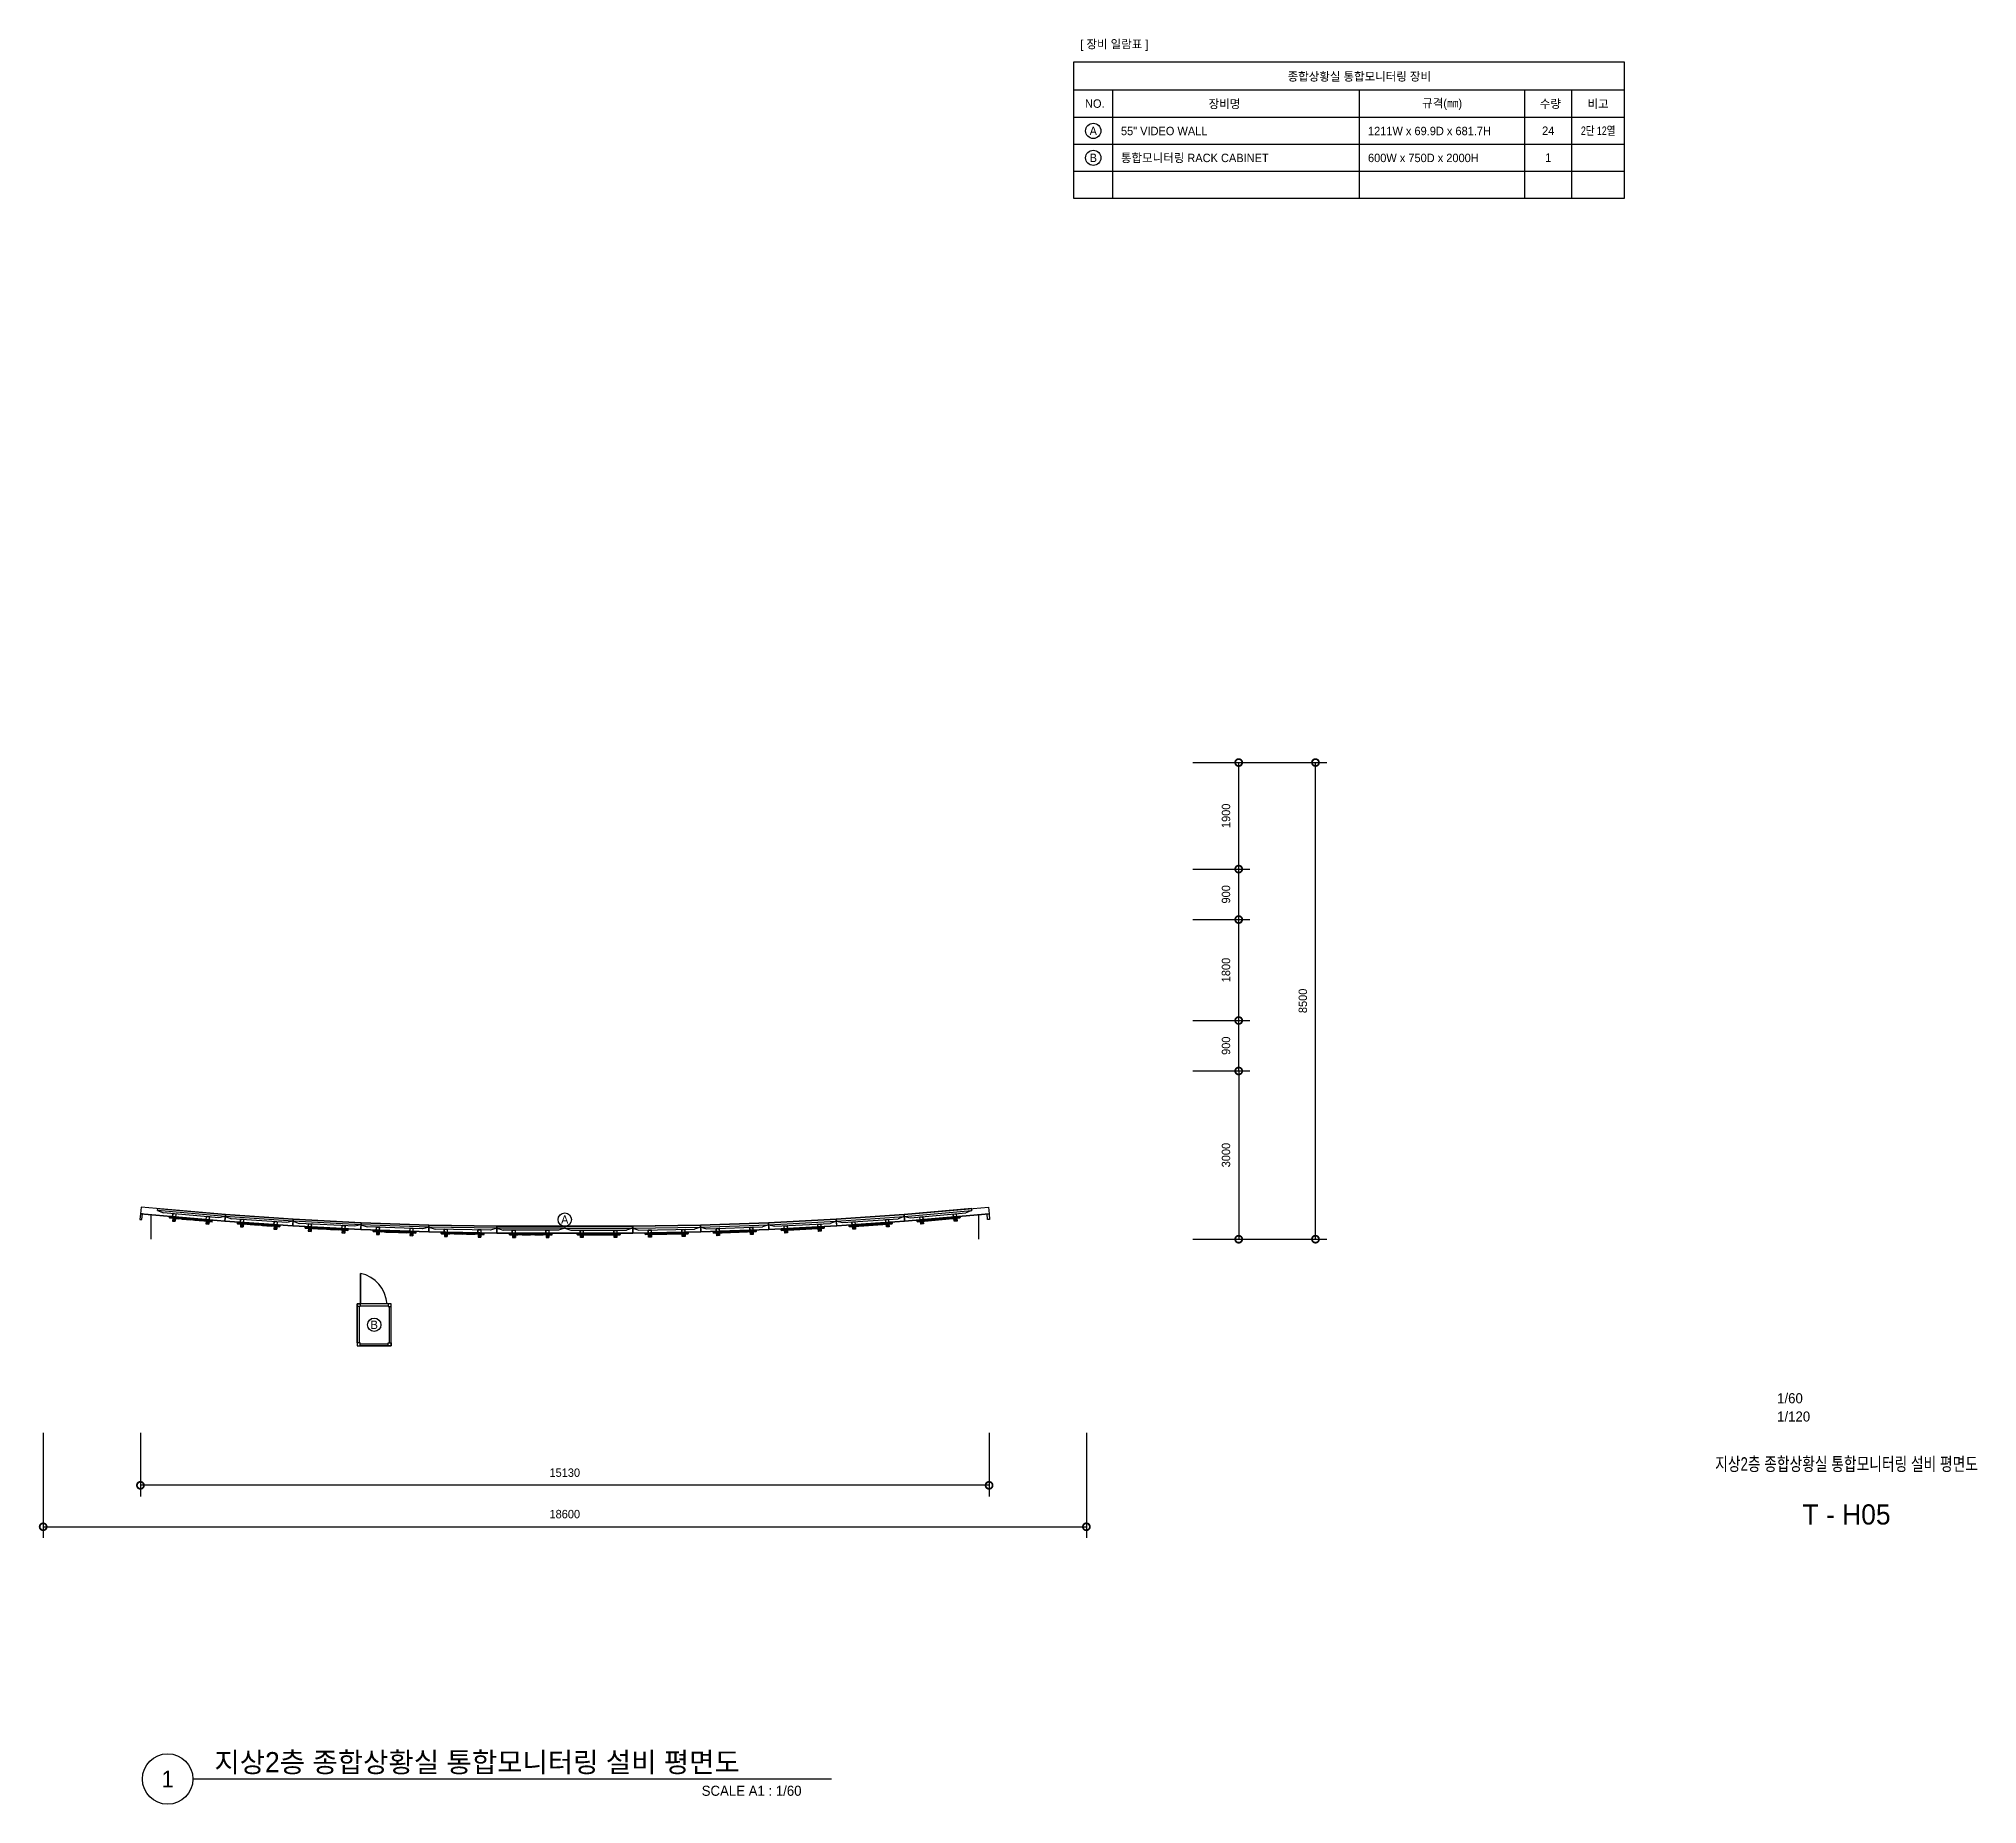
# Model space of a CAD drawing. Header units: millimetres. Extents: x 14417 to 125410, y 885 to 33253.
# Drawn here: x 14417 to 48980, y 1770 to 33253 of the extents above; entities that cross this region are included whole.
import ezdxf
from ezdxf.enums import TextEntityAlignment as Align

# ---------------------------------------------------------------- set-up
doc = ezdxf.new("R2010")
doc.units = ezdxf.units.MM
doc.header["$LTSCALE"] = 300
doc.linetypes.add('DASHED', pattern=[0.75, 0.5, -0.25])
doc.layers.get('Defpoints').update_dxf_attribs({"color": 163})
for name, color, linetype in [('------19 Communication Etc', 3, 'Continuous'), ('-----29 Cable Schedule', 1, 'Continuous'), ('-----29 Indicator', 1, 'Continuous'), ('-----30 Text', 2, 'Continuous'), ('-----36 Dimension', 1, 'Continuous'), ('-----41 Drawing Title', 2, 'Continuous'), ('-----42 Drawing Number', 2, 'Continuous'), ('-----43 Drawing Scale', 3, 'Continuous')]:
    doc.layers.add(name, color=color, linetype=linetype)
doc.styles.add('ELEC', font='')
doc.styles.get('ELEC').set_extended_font_data('Dotum')
doc.dimstyles.new('LE', dxfattribs={"dimscale": 30, "dimtxt": 3, "dimasz": 2.5, "dimexe": 2, "dimexo": 2, "dimgap": 1.5, "dimtad": 1, "dimdec": 0, "dimzin": 1, "dimdsep": 46, "dimtxsty": 'ELEC', "dimblk": 'DOTSMALL', "dimcen": 0, "dimclrd": 1, "dimclre": 1, "dimclrt": 1, "dimadec": 0, "dimazin": 0, "dimtfac": 1, "dimtdec": 0, "dimtix": 1, "dimtmove": 2, "dimatfit": 3, "dimldrblk": 'DOTSMALL', "dimfxl": 1, "dimtolj": 1, "dimtzin": 1, "dimarcsym": 0})

msp = doc.modelspace()

# ---------------------------------------------------------------- texts
at = {"layer": '-----30 Text', "style": 'ELEC'}
for s, p in [('[ 장비 일람표 ]', (33595.585, 33146.029)), ('종합상황실 통합모니터링 장비 ', (37989.979, 32584.789)), ('NO.', (33246.176, 32097.356)), ('장비명', (35558.356, 32093.689)), ('규격(㎜)', (39439.834, 32093.689)), ('수량', (41369.816, 32097.356)), ('비고', (42221.154, 32093.689)), ('A', (23795.577, 12195.307)), ('B', (20398.576, 10319.625))]:
    msp.add_text(s, height=150, dxfattribs=at).set_placement(p, align=Align.MIDDLE)
for s, p in [('A', (33219.059, 31609.7)), ('24', (41330.992, 31613.568)), ('B', (33219.059, 31129.579)), ('1', (41330.992, 31133.447))]:
    msp.add_text(s, height=150, dxfattribs=at).set_placement(p, align=Align.MIDDLE_CENTER)
for s, p in [('55" VIDEO WALL', (33712.74, 31533.547)), ('1211W x 69.9D x 681.7H', (38117.319, 31533.547)), ('통합모니터링 RACK CABINET', (33712.74, 31053.426)), ('600W x 750D x 2000H', (38117.319, 31053.426))]:
    msp.add_text(s, height=150, dxfattribs=at).set_placement(p)
at = {"layer": '-----30 Text', "style": 'ELEC', "width": 0.8}
msp.add_text('2단 12열', height=150, dxfattribs=at).set_placement((42221.154, 31613.568), align=Align.MIDDLE_CENTER)
at = {"layer": '-----41 Drawing Title', "style": 'ELEC', "width": 0.75}
msp.add_text('지상2층 종합상황실 통합모니터링 설비 평면도', height=240, dxfattribs=at).set_placement((46650, 7838), align=Align.MIDDLE_CENTER)
at = {"layer": '-----41 Drawing Title', "color": 2, "style": 'ELEC'}
msp.add_text('지상2층 종합상황실 통합모니터링 설비 평면도', height=360, dxfattribs=at).set_placement((17549.059, 2340))
at = {"layer": '-----41 Drawing Title', "color": 7, "style": 'ELEC'}
msp.add_text('1', height=300, dxfattribs=at).set_placement((16715.628, 2220), align=Align.MIDDLE)
at = {"layer": '-----41 Drawing Title', "style": 'ELEC'}
msp.add_text('SCALE A1 : 1/60', height=180, dxfattribs=at).set_placement((28017.445, 1920), align=Align.RIGHT)
at = {"layer": '-----42 Drawing Number', "style": 'ELEC'}
msp.add_text('T - H05', height=360, dxfattribs=at).set_placement((46650, 6938), align=Align.MIDDLE_CENTER)
at = {"layer": '-----43 Drawing Scale', "style": 'ELEC'}
for s, p in [('1/60', (45412.046, 8920)), ('1/120', (45412.046, 8594))]:
    msp.add_text(s, height=180, dxfattribs=at).set_placement(p)

# ---------------------------------------------------------------- blocks, each defined once
blk = doc.blocks.new('sgcrrdcg')
at = {"color": 4}
for p, q in [((4549, -12210), (4540, -12210)), ((4576, -12210), (4540, -12210)), ((4540, -12210), (4540, -12858)), ((4541, -12196), (4541, -12161)), ((4576, -12858), (4576, -12210)), ((4592, -12159), (5094, -12159)), ((4592, -12159), (4592, -12194)), ((4592, -12159), (4592, -12194)), ((4592, -12186), (4592, -12195)), ((4592, -12186), (4592, -12195)), ((5094, -12194), (4592, -12194)), ((5094, -12159), (5094, -12194)), ((5094, -12186), (5094, -12195)), ((5109, -12858), (5109, -12210)), ((5109, -12210), (5145, -12210)), ((5136, -12210), (5145, -12210)), ((5145, -12196), (5145, -12161)), ((5145, -12210), (5145, -12858)), ((4549, -12858), (4540, -12858)), ((4576, -12858), (4540, -12858)), ((4549, -12858), (4540, -12858)), ((4576, -12858), (4540, -12858)), ((4541, -12872), (4541, -12907)), ((4592, -12882), (4592, -12873)), ((4592, -12882), (4592, -12873)), ((4592, -12882), (4592, -12873)), ((5094, -12874), (4592, -12874)), ((4592, -12909), (4592, -12874)), ((4592, -12909), (4592, -12874)), ((4592, -12909), (4592, -12874)), ((4592, -12909), (5094, -12909)), ((5094, -12882), (5094, -12873)), ((5094, -12882), (5094, -12873)), ((5094, -12909), (5094, -12874)), ((5094, -12909), (5094, -12874)), ((5109, -12858), (5145, -12858)), ((5109, -12858), (5145, -12858)), ((5136, -12858), (5145, -12858)), ((5136, -12858), (5145, -12858)), ((5145, -12872), (5145, -12907))]:
    blk.add_line(p, q, dxfattribs=at)
for points in [[(4540, -12210), (4540, -12159), (4592, -12159), (4592, -12210)], [(4541, -12909), (5145, -12909), (5145, -12159), (4541, -12159)], [(5145, -12210), (5145, -12159), (5094, -12159), (5094, -12210)], [(4540, -12858), (4540, -12909), (4592, -12909), (4592, -12858)], [(5145, -12858), (5145, -12909), (5094, -12909), (5094, -12858)]]:
    blk.add_lwpolyline(points, close=True, dxfattribs=at)
blk = doc.blocks.new('55didt')
at = {"color": 3}
for p, q in [((5594718, -5153750), (5594828, -5153715)), ((5594718, -5153750), (5595929, -5153750)), ((5595929, -5153750), (5595819, -5153715))]:
    blk.add_line(p, q, dxfattribs=at)
at = {"color": 4, "linetype": 'Continuous'}
for p, q in [((5594941, -5153641), (5594940, -5153641)), ((5594940, -5153642), (5594941, -5153642)), ((5594941, -5153652), (5594940, -5153652)), ((5594940, -5153653), (5594941, -5153653)), ((5594941, -5153639), (5594941, -5153639)), ((5594941, -5153645), (5594941, -5153645)), ((5594941, -5153650), (5594941, -5153650)), ((5594941, -5153656), (5594941, -5153656)), ((5594942, -5153637), (5594944, -5153637)), ((5594942, -5153637), (5594942, -5153646)), ((5594942, -5153646), (5594944, -5153646)), ((5594942, -5153648), (5594944, -5153648)), ((5594942, -5153648), (5594942, -5153657)), ((5594942, -5153657), (5594944, -5153657)), ((5594944, -5153635), (5595704, -5153635)), ((5594944, -5153635), (5594944, -5153660)), ((5594946, -5153636), (5594944, -5153636)), ((5594946, -5153659), (5594944, -5153659)), ((5594946, -5153660), (5594944, -5153660)), ((5594946, -5153637), (5594946, -5153635)), ((5594948, -5153637), (5594946, -5153637)), ((5594946, -5153637), (5594946, -5153657)), ((5594946, -5153660), (5594946, -5153657)), ((5594946, -5153658), (5594946, -5153658)), ((5594948, -5153635), (5594948, -5153657)), ((5595700, -5153638), (5594948, -5153638)), ((5594948, -5153639), (5594951, -5153639)), ((5594948, -5153644), (5594951, -5153644)), ((5594948, -5153650), (5594951, -5153650)), ((5594948, -5153655), (5594951, -5153655)), ((5595700, -5153657), (5594948, -5153657)), ((5595699, -5153658), (5594949, -5153658)), ((5594949, -5153660), (5594949, -5153658)), ((5595699, -5153660), (5594949, -5153660)), ((5594952, -5153640), (5594951, -5153639)), ((5594951, -5153644), (5594951, -5153639)), ((5594952, -5153644), (5594951, -5153644)), ((5594952, -5153651), (5594951, -5153650)), ((5594951, -5153655), (5594951, -5153650)), ((5594952, -5153655), (5594951, -5153655)), ((5594952, -5153644), (5594952, -5153640)), ((5594952, -5153655), (5594952, -5153651)), ((5594989, -5153660), (5594989, -5153663)), ((5594989, -5153663), (5594989, -5153663)), ((5594989, -5153663), (5594989, -5153663)), ((5594989, -5153663), (5594989, -5153663)), ((5594989, -5153663), (5594989, -5153663)), ((5594990, -5153664), (5594990, -5153663)), ((5594990, -5153663), (5594990, -5153663)), ((5594990, -5153663), (5594990, -5153663)), ((5594990, -5153663), (5594990, -5153664)), ((5594990, -5153664), (5594990, -5153664)), ((5594990, -5153664), (5594990, -5153664)), ((5594990, -5153664), (5594990, -5153664)), ((5594991, -5153664), (5594991, -5153663)), ((5594991, -5153663), (5594991, -5153663)), ((5594993, -5153660), (5594993, -5153660)), ((5594993, -5153660), (5594993, -5153660)), ((5594994, -5153658), (5594994, -5153715)), ((5594994, -5153658), (5595053, -5153658)), ((5594994, -5153671), (5594994, -5153660)), ((5594994, -5153660), (5594994, -5153660)), ((5594994, -5153660), (5594994, -5153660)), ((5594994, -5153713), (5594994, -5153715)), ((5594994, -5153713), (5594997, -5153713)), ((5594994, -5153715), (5595053, -5153715)), ((5594995, -5153713), (5594995, -5153715)), ((5594997, -5153658), (5594997, -5153715)), ((5594997, -5153712), (5595050, -5153712)), ((5595006, -5153648), (5595006, -5153645)), ((5595042, -5153645), (5595006, -5153645)), ((5595006, -5153648), (5595006, -5153658)), ((5595006, -5153648), (5595042, -5153648)), ((5595009, -5153653), (5595006, -5153653)), ((5595009, -5153656), (5595006, -5153656)), ((5595009, -5153658), (5595009, -5153648)), ((5595020, -5153657), (5595009, -5153657)), ((5595010, -5153650), (5595010, -5153653)), ((5595010, -5153652), (5595010, -5153650)), ((5595010, -5153650), (5595038, -5153650)), ((5595010, -5153652), (5595038, -5153652)), ((5595010, -5153653), (5595038, -5153653)), ((5595011, -5153648), (5595011, -5153645)), ((5595011, -5153650), (5595011, -5153648)), ((5595012, -5153645), (5595012, -5153644)), ((5595012, -5153644), (5595012, -5153645)), ((5595018, -5153644), (5595012, -5153644)), ((5595018, -5153644), (5595012, -5153644)), ((5595012, -5153653), (5595012, -5153653)), ((5595012, -5153653), (5595018, -5153653)), ((5595013, -5153643), (5595013, -5153643)), ((5595015, -5153643), (5595015, -5153643)), ((5595015, -5153653), (5595015, -5153653)), ((5595016, -5153643), (5595016, -5153643)), ((5595017, -5153643), (5595017, -5153643)), ((5595018, -5153645), (5595018, -5153644)), ((5595018, -5153645), (5595018, -5153644)), ((5595018, -5153644), (5595018, -5153645)), ((5595030, -5153644), (5595018, -5153644)), ((5595018, -5153653), (5595018, -5153653)), ((5595019, -5153650), (5595019, -5153648)), ((5595020, -5153650), (5595020, -5153648)), ((5595020, -5153650), (5595020, -5153648)), ((5595020, -5153654), (5595020, -5153653)), ((5595020, -5153654), (5595020, -5153653)), ((5595020, -5153658), (5595020, -5153655)), ((5595020, -5153658), (5595020, -5153655)), ((5595021, -5153645), (5595021, -5153644)), ((5595021, -5153653), (5595021, -5153658)), ((5595021, -5153653), (5595021, -5153658)), ((5595027, -5153645), (5595027, -5153644)), ((5595027, -5153653), (5595027, -5153658)), ((5595027, -5153653), (5595027, -5153658)), ((5595028, -5153649), (5595028, -5153648)), ((5595028, -5153649), (5595028, -5153648)), ((5595028, -5153650), (5595028, -5153649)), ((5595028, -5153650), (5595028, -5153649)), ((5595028, -5153656), (5595028, -5153653)), ((5595028, -5153656), (5595028, -5153653)), ((5595028, -5153658), (5595028, -5153656)), ((5595028, -5153658), (5595028, -5153656)), ((5595039, -5153657), (5595028, -5153657)), ((5595029, -5153650), (5595029, -5153648)), ((5595030, -5153645), (5595030, -5153644)), ((5595030, -5153644), (5595030, -5153645)), ((5595030, -5153645), (5595030, -5153644)), ((5595036, -5153644), (5595030, -5153644)), ((5595036, -5153644), (5595030, -5153644)), ((5595030, -5153653), (5595030, -5153653)), ((5595030, -5153653), (5595036, -5153653)), ((5595031, -5153643), (5595031, -5153643)), ((5595032, -5153643), (5595032, -5153643)), ((5595033, -5153643), (5595033, -5153643)), ((5595033, -5153653), (5595033, -5153653)), ((5595034, -5153643), (5595034, -5153643)), ((5595036, -5153645), (5595036, -5153644)), ((5595036, -5153644), (5595036, -5153645)), ((5595036, -5153650), (5595036, -5153648)), ((5595036, -5153653), (5595036, -5153653)), ((5595037, -5153648), (5595037, -5153645)), ((5595038, -5153652), (5595038, -5153650)), ((5595038, -5153653), (5595038, -5153650)), ((5595039, -5153648), (5595039, -5153658)), ((5595039, -5153653), (5595042, -5153653)), ((5595039, -5153656), (5595042, -5153656)), ((5595042, -5153648), (5595042, -5153645)), ((5595042, -5153648), (5595042, -5153658)), ((5595050, -5153658), (5595050, -5153715)), ((5595053, -5153713), (5595050, -5153713)), ((5595052, -5153713), (5595052, -5153715)), ((5595053, -5153658), (5595053, -5153715)), ((5595053, -5153713), (5595053, -5153715)), ((5595054, -5153660), (5595054, -5153660)), ((5595054, -5153660), (5595054, -5153671)), ((5595055, -5153661), (5595055, -5153660)), ((5595588, -5153660), (5595588, -5153663)), ((5595589, -5153663), (5595588, -5153663)), ((5595589, -5153664), (5595589, -5153663)), ((5595589, -5153663), (5595589, -5153663)), ((5595589, -5153663), (5595589, -5153663)), ((5595590, -5153663), (5595589, -5153664)), ((5595589, -5153663), (5595589, -5153663)), ((5595589, -5153663), (5595589, -5153663)), ((5595589, -5153664), (5595589, -5153664)), ((5595589, -5153664), (5595589, -5153664)), ((5595589, -5153664), (5595589, -5153664)), ((5595590, -5153664), (5595590, -5153663)), ((5595590, -5153663), (5595590, -5153663)), ((5595590, -5153663), (5595590, -5153663)), ((5595592, -5153660), (5595592, -5153660)), ((5595593, -5153671), (5595593, -5153660)), ((5595593, -5153660), (5595593, -5153660)), ((5595593, -5153660), (5595593, -5153660)), ((5595593, -5153660), (5595593, -5153660)), ((5595594, -5153658), (5595594, -5153715)), ((5595594, -5153658), (5595653, -5153658)), ((5595594, -5153713), (5595594, -5153715)), ((5595594, -5153713), (5595597, -5153713)), ((5595594, -5153715), (5595653, -5153715)), ((5595595, -5153713), (5595595, -5153715)), ((5595597, -5153658), (5595597, -5153715)), ((5595597, -5153712), (5595650, -5153712)), ((5595605, -5153648), (5595605, -5153645)), ((5595641, -5153645), (5595605, -5153645)), ((5595605, -5153648), (5595605, -5153658)), ((5595605, -5153648), (5595641, -5153648)), ((5595608, -5153653), (5595605, -5153653)), ((5595608, -5153656), (5595605, -5153656)), ((5595608, -5153658), (5595608, -5153648)), ((5595619, -5153657), (5595608, -5153657)), ((5595609, -5153652), (5595609, -5153650)), ((5595609, -5153650), (5595637, -5153650)), ((5595609, -5153652), (5595637, -5153652)), ((5595610, -5153648), (5595610, -5153645)), ((5595610, -5153650), (5595610, -5153653)), ((5595610, -5153653), (5595637, -5153653)), ((5595611, -5153645), (5595611, -5153644)), ((5595611, -5153644), (5595611, -5153645)), ((5595617, -5153644), (5595611, -5153644)), ((5595617, -5153644), (5595611, -5153644)), ((5595611, -5153650), (5595611, -5153648)), ((5595611, -5153653), (5595611, -5153653)), ((5595611, -5153653), (5595617, -5153653)), ((5595613, -5153643), (5595613, -5153643)), ((5595614, -5153643), (5595614, -5153643)), ((5595614, -5153653), (5595614, -5153653)), ((5595615, -5153643), (5595615, -5153643)), ((5595616, -5153643), (5595616, -5153643)), ((5595617, -5153645), (5595617, -5153644)), ((5595617, -5153645), (5595617, -5153644)), ((5595617, -5153644), (5595617, -5153645)), ((5595629, -5153644), (5595617, -5153644)), ((5595617, -5153653), (5595617, -5153653)), ((5595618, -5153650), (5595618, -5153648)), ((5595619, -5153650), (5595619, -5153648)), ((5595619, -5153650), (5595619, -5153648)), ((5595619, -5153654), (5595619, -5153653)), ((5595619, -5153654), (5595619, -5153653)), ((5595619, -5153658), (5595619, -5153655)), ((5595619, -5153658), (5595619, -5153655)), ((5595620, -5153645), (5595620, -5153644)), ((5595620, -5153653), (5595620, -5153658)), ((5595620, -5153653), (5595620, -5153658)), ((5595626, -5153645), (5595626, -5153644)), ((5595626, -5153653), (5595626, -5153658)), ((5595626, -5153653), (5595626, -5153658)), ((5595628, -5153650), (5595628, -5153648)), ((5595628, -5153649), (5595628, -5153648)), ((5595628, -5153649), (5595628, -5153648)), ((5595628, -5153650), (5595628, -5153649)), ((5595628, -5153650), (5595628, -5153649)), ((5595628, -5153656), (5595628, -5153653)), ((5595628, -5153656), (5595628, -5153653)), ((5595628, -5153658), (5595628, -5153656)), ((5595628, -5153658), (5595628, -5153656)), ((5595638, -5153657), (5595628, -5153657)), ((5595629, -5153645), (5595629, -5153644)), ((5595629, -5153644), (5595629, -5153645)), ((5595629, -5153645), (5595629, -5153644)), ((5595635, -5153644), (5595629, -5153644)), ((5595635, -5153644), (5595629, -5153644)), ((5595629, -5153653), (5595629, -5153653)), ((5595629, -5153653), (5595635, -5153653)), ((5595630, -5153643), (5595630, -5153643)), ((5595632, -5153643), (5595632, -5153643)), ((5595632, -5153653), (5595632, -5153653)), ((5595633, -5153643), (5595633, -5153643)), ((5595634, -5153643), (5595634, -5153643)), ((5595635, -5153645), (5595635, -5153644)), ((5595635, -5153644), (5595635, -5153645)), ((5595635, -5153653), (5595635, -5153653)), ((5595636, -5153648), (5595636, -5153645)), ((5595636, -5153650), (5595636, -5153648)), ((5595637, -5153652), (5595637, -5153650)), ((5595637, -5153653), (5595637, -5153650)), ((5595638, -5153648), (5595638, -5153658)), ((5595638, -5153653), (5595641, -5153653)), ((5595638, -5153656), (5595641, -5153656)), ((5595641, -5153648), (5595641, -5153645)), ((5595641, -5153648), (5595641, -5153658)), ((5595650, -5153658), (5595650, -5153715)), ((5595653, -5153713), (5595650, -5153713)), ((5595652, -5153713), (5595652, -5153715)), ((5595653, -5153658), (5595653, -5153715)), ((5595653, -5153660), (5595653, -5153671)), ((5595653, -5153713), (5595653, -5153715)), ((5595654, -5153661), (5595654, -5153660)), ((5595654, -5153660), (5595654, -5153660)), ((5595696, -5153639), (5595696, -5153644)), ((5595696, -5153640), (5595696, -5153639)), ((5595700, -5153639), (5595696, -5153639)), ((5595696, -5153640), (5595696, -5153644)), ((5595696, -5153644), (5595696, -5153644)), ((5595700, -5153644), (5595696, -5153644)), ((5595696, -5153650), (5595696, -5153655)), ((5595696, -5153651), (5595696, -5153650)), ((5595700, -5153650), (5595696, -5153650)), ((5595696, -5153651), (5595696, -5153655)), ((5595696, -5153655), (5595696, -5153655)), ((5595700, -5153655), (5595696, -5153655)), ((5595699, -5153660), (5595699, -5153658)), ((5595700, -5153635), (5595700, -5153657)), ((5595700, -5153637), (5595702, -5153637)), ((5595702, -5153635), (5595702, -5153636)), ((5595702, -5153657), (5595702, -5153636)), ((5595702, -5153636), (5595704, -5153636)), ((5595702, -5153657), (5595702, -5153660)), ((5595702, -5153658), (5595702, -5153658)), ((5595702, -5153659), (5595704, -5153659)), ((5595702, -5153660), (5595704, -5153660)), ((5595704, -5153635), (5595704, -5153660)), ((5595706, -5153637), (5595704, -5153637)), ((5595706, -5153646), (5595704, -5153646)), ((5595706, -5153648), (5595704, -5153648)), ((5595706, -5153657), (5595704, -5153657)), ((5595706, -5153637), (5595706, -5153646)), ((5595706, -5153648), (5595706, -5153657)), ((5595707, -5153639), (5595707, -5153639)), ((5595708, -5153641), (5595707, -5153641)), ((5595707, -5153642), (5595708, -5153642)), ((5595707, -5153645), (5595707, -5153645)), ((5595707, -5153650), (5595707, -5153650)), ((5595708, -5153652), (5595707, -5153652)), ((5595707, -5153653), (5595708, -5153653)), ((5595707, -5153656), (5595707, -5153656))]:
    blk.add_line(p, q, dxfattribs=at)
at = {"color": 4, "linetype": 'DASHED'}
blk.add_line((5595704, -5153635), (5594944, -5153635), dxfattribs=at)
at = {"color": 1}
for points in [[(5595049, -5153585), (5594999, -5153585), (5594999, -5153635), (5595049, -5153635), (5595049, -5153585), (5594999, -5153635), (5594999, -5153585), (5595049, -5153635)], [(5595649, -5153585), (5595599, -5153585), (5595599, -5153635), (5595649, -5153635), (5595649, -5153585), (5595599, -5153635), (5595599, -5153585), (5595649, -5153635)]]:
    blk.add_lwpolyline(points, dxfattribs=at)
at = {"color": 3}
for points in [[(5595929, -5153750), (5595929, -5153785), (5594718, -5153785), (5594718, -5153750)], [(5594828, -5153715), (5595819, -5153715)]]:
    blk.add_lwpolyline(points, dxfattribs=at)
at = {"color": 4, "linetype": 'Continuous'}
for points in [[(5594990, -5153663), (5594990, -5153663), (5594990, -5153663), (5594989, -5153663), (5594989, -5153663)], [(5594989, -5153663), (5594989, -5153663), (5594989, -5153663)], [(5594991, -5153663), (5594991, -5153663), (5594991, -5153663), (5594990, -5153663), (5594990, -5153663)], [(5594990, -5153663), (5594990, -5153663), (5594990, -5153663)], [(5595020, -5153655), (5595019, -5153654), (5595019, -5153654)], [(5595019, -5153654), (5595019, -5153654), (5595020, -5153654)], [(5595028, -5153649), (5595028, -5153649), (5595028, -5153649)], [(5595028, -5153649), (5595028, -5153649), (5595028, -5153649)], [(5595028, -5153656), (5595028, -5153656), (5595028, -5153656)], [(5595028, -5153656), (5595028, -5153656), (5595028, -5153656)], [(5595589, -5153663), (5595589, -5153663), (5595589, -5153663), (5595589, -5153663), (5595589, -5153663)], [(5595589, -5153663), (5595589, -5153663), (5595589, -5153663)], [(5595590, -5153663), (5595590, -5153663), (5595590, -5153663), (5595590, -5153663), (5595590, -5153663)], [(5595590, -5153663), (5595590, -5153663), (5595590, -5153663)], [(5595619, -5153655), (5595619, -5153654), (5595619, -5153654)], [(5595619, -5153654), (5595619, -5153654), (5595619, -5153654)], [(5595628, -5153649), (5595628, -5153649), (5595628, -5153649)], [(5595628, -5153649), (5595628, -5153649), (5595628, -5153649)], [(5595628, -5153656), (5595628, -5153656), (5595628, -5153656)], [(5595628, -5153656), (5595628, -5153656), (5595628, -5153656)]]:
    blk.add_lwpolyline(points, dxfattribs=at)
for centre, radius, start, end in [((5594947, -5153642), 6.98, 154.5534, 175.8934), ((5594947, -5153642), 6.98, 184.1066, 205.4466), ((5594947, -5153653), 6.98, 154.5534, 175.8934), ((5594947, -5153653), 6.98, 184.1066, 205.4466), ((5594947, -5153642), 7, 137.2679, 154.5809), ((5594947, -5153642), 6.32, 175.4656, 184.5344), ((5594947, -5153642), 7, 205.4191, 222.7321), ((5594947, -5153653), 7, 137.2679, 154.5809), ((5594947, -5153653), 6.32, 175.4656, 184.5344), ((5594947, -5153653), 7, 205.4191, 222.7321), ((5594949, -5153657), 3, 180, 270), ((5594949, -5153657), 1, 180, 270), ((5594996, -5153666), 6.06, 114.1954, 245.8046), ((5594994, -5153660), 0.3, 0, 114.1954), ((5594994, -5153671), 0.3, 245.8046, 0), ((5595010, -5153652), 0.5, 180, 270), ((5595015, -5153647), 4.35, 113.0046, 130.4927), ((5595015, -5153647), 4.35, 113.0046, 130.4927), ((5595013, -5153644), 0.5, 130.4927, 180), ((5595015, -5153647), 4.32, 96.6445, 113.167), ((5595015, -5153647), 4, 82.8266, 97.1734), ((5595015, -5153647), 4.32, 66.833, 83.3555), ((5595015, -5153647), 4.35, 49.5073, 66.9954), ((5595018, -5153644), 0.5, 0, 49.5073), ((5595033, -5153647), 4.35, 113.0046, 130.4927), ((5595033, -5153647), 4.35, 113.0046, 130.4927), ((5595030, -5153644), 0.5, 130.4927, 180), ((5595033, -5153647), 4.32, 96.6445, 113.167), ((5595033, -5153647), 4, 82.8266, 97.1734), ((5595033, -5153647), 4.32, 66.833, 83.3555), ((5595033, -5153647), 4.35, 49.5073, 66.9954), ((5595035, -5153644), 0.5, 0, 49.5073), ((5595038, -5153652), 0.5, 270, 0), ((5595054, -5153660), 0.3, 65.8046, 180), ((5595054, -5153671), 0.3, 180, 294.1954), ((5595051, -5153666), 6.06, 294.1954, 65.8046), ((5595596, -5153666), 6.06, 114.1954, 245.8046), ((5595593, -5153660), 0.3, 0, 114.1954), ((5595593, -5153671), 0.3, 245.8046, 0), ((5595610, -5153652), 0.5, 180, 270), ((5595614, -5153647), 4.35, 113.0046, 130.4927), ((5595614, -5153647), 4.35, 113.0046, 130.4927), ((5595612, -5153644), 0.5, 130.4927, 180), ((5595614, -5153647), 4.32, 96.6445, 113.167), ((5595614, -5153647), 4, 82.8266, 97.1734), ((5595614, -5153647), 4.32, 66.833, 83.3555), ((5595614, -5153647), 4.35, 49.5073, 66.9954), ((5595617, -5153644), 0.5, 0, 49.5073), ((5595632, -5153647), 4.35, 113.0046, 130.4927), ((5595632, -5153647), 4.35, 113.0046, 130.4927), ((5595630, -5153644), 0.5, 130.4927, 180), ((5595632, -5153647), 4.32, 96.6445, 113.167), ((5595632, -5153647), 4, 82.8266, 97.1734), ((5595632, -5153647), 4.32, 66.833, 83.3555), ((5595632, -5153647), 4.35, 49.5073, 66.9954), ((5595635, -5153644), 0.5, 0, 49.5073), ((5595637, -5153652), 0.5, 270, 0), ((5595651, -5153666), 6.06, 294.1954, 65.8046), ((5595653, -5153660), 0.3, 65.8046, 180), ((5595653, -5153671), 0.3, 180, 294.1954), ((5595699, -5153657), 3, 270, 0), ((5595699, -5153657), 1, 270, 0), ((5595701, -5153642), 7, 25.4191, 42.7321), ((5595701, -5153642), 7, 317.2679, 334.5809), ((5595701, -5153653), 7, 25.4191, 42.7321), ((5595701, -5153653), 7, 317.2679, 334.5809), ((5595701, -5153642), 6.98, 4.1066, 25.4466), ((5595701, -5153642), 6.32, 355.4656, 4.5344), ((5595701, -5153642), 6.98, 334.5534, 355.8934), ((5595701, -5153653), 6.98, 4.1066, 25.4466), ((5595701, -5153653), 6.32, 355.4656, 4.5344), ((5595701, -5153653), 6.98, 334.5534, 355.8934)]:
    blk.add_arc(centre, radius, start, end, dxfattribs=at)
for points, knots in [([(5594989, -5153663), (5594990, -5153663), (5594990, -5153663), (5594990, -5153663), (5594990, -5153662), (5594990, -5153662), (5594990, -5153661), (5594990, -5153661), (5594990, -5153660), (5594990, -5153660)], [0, 0, 0, 0, 0.062991, 0.155196, 0.272175, 0.408158, 0.556392, 0.709504, 1, 1, 1, 1]), ([(5594989, -5153663), (5594989, -5153662), (5594990, -5153662), (5594990, -5153661), (5594990, -5153660), (5594990, -5153660)], [0, 0, 0, 0, 0.217256, 0.472293, 1, 1, 1, 1]), ([(5594989, -5153663), (5594989, -5153663), (5594989, -5153663), (5594989, -5153663), (5594989, -5153663)], [0, 0, 0, 0, 0.414152, 1, 1, 1, 1]), ([(5594989, -5153663), (5594989, -5153663), (5594989, -5153663), (5594989, -5153663), (5594989, -5153663), (5594989, -5153663), (5594989, -5153663)], [0, 0, 0, 0, 0.13055, 0.340733, 0.630929, 1, 1, 1, 1]), ([(5594989, -5153663), (5594989, -5153663), (5594989, -5153663), (5594989, -5153663), (5594989, -5153663)], [0, 0, 0, 0, 0.417745, 1, 1, 1, 1]), ([(5594990, -5153663), (5594990, -5153663), (5594990, -5153663), (5594991, -5153663), (5594991, -5153663), (5594991, -5153663), (5594991, -5153662), (5594991, -5153662), (5594991, -5153661), (5594991, -5153661), (5594991, -5153660), (5594991, -5153660), (5594991, -5153660)], [0, 0, 0, 0, 0.019445, 0.04789, 0.085064, 0.130476, 0.243399, 0.380288, 0.533324, 0.693737, 0.852328, 1, 1, 1, 1]), ([(5594990, -5153664), (5594990, -5153664), (5594990, -5153664), (5594990, -5153664), (5594990, -5153664), (5594990, -5153664), (5594990, -5153663), (5594990, -5153663), (5594990, -5153663), (5594990, -5153663), (5594990, -5153662), (5594990, -5153662), (5594990, -5153661), (5594990, -5153660), (5594990, -5153660), (5594990, -5153660)], [0, 0, 0, 0, 0.005568, 0.013453, 0.036311, 0.068471, 0.10956, 0.159022, 0.216192, 0.280272, 0.350382, 0.504702, 0.670582, 0.8388, 1, 1, 1, 1]), ([(5594990, -5153663), (5594990, -5153663), (5594990, -5153663), (5594990, -5153663), (5594990, -5153663), (5594990, -5153663), (5594990, -5153663), (5594990, -5153663), (5594990, -5153663), (5594990, -5153663), (5594990, -5153663), (5594990, -5153663), (5594990, -5153662), (5594990, -5153662), (5594990, -5153662), (5594990, -5153662), (5594990, -5153661), (5594990, -5153661), (5594990, -5153660), (5594990, -5153660), (5594990, -5153660)], [0, 0, 0, 0, 0.004634, 0.00625, 0.007768, 0.011834, 0.018412, 0.027848, 0.040204, 0.073611, 0.11819, 0.173164, 0.237509, 0.310033, 0.389355, 0.473982, 0.562303, 0.652645, 0.832518, 1, 1, 1, 1]), ([(5594990, -5153660), (5594990, -5153660), (5594990, -5153661), (5594990, -5153662), (5594990, -5153663), (5594990, -5153663), (5594990, -5153663), (5594990, -5153664), (5594990, -5153664)], [0, 0, 0, 0, 0.297576, 0.595258, 0.728319, 0.843181, 0.935011, 1, 1, 1, 1]), ([(5594990, -5153664), (5594990, -5153664), (5594990, -5153664), (5594990, -5153664), (5594990, -5153664), (5594990, -5153664), (5594990, -5153664), (5594990, -5153664)], [0, 0, 0, 0, 0.412199, 0.713319, 0.822487, 0.904839, 1, 1, 1, 1]), ([(5594991, -5153660), (5594991, -5153660), (5594991, -5153661), (5594991, -5153662), (5594991, -5153663)], [0, 0, 0, 0, 0.509213, 1, 1, 1, 1]), ([(5594991, -5153663), (5594991, -5153662), (5594991, -5153661), (5594991, -5153660), (5594991, -5153660)], [0, 0, 0, 0, 0.482075, 1, 1, 1, 1]), ([(5594991, -5153663), (5594991, -5153663), (5594991, -5153663), (5594991, -5153663), (5594991, -5153663), (5594991, -5153663), (5594991, -5153663), (5594991, -5153663), (5594991, -5153663), (5594991, -5153663), (5594991, -5153663), (5594991, -5153663), (5594991, -5153662), (5594991, -5153662), (5594991, -5153662), (5594991, -5153662), (5594991, -5153661), (5594991, -5153661), (5594991, -5153660), (5594991, -5153660), (5594991, -5153660)], [0, 0, 0, 0, 0.004638, 0.006255, 0.007774, 0.01184, 0.018411, 0.027838, 0.04019, 0.073574, 0.118136, 0.173083, 0.237407, 0.309908, 0.389212, 0.473828, 0.562144, 0.652492, 0.832412, 1, 1, 1, 1]), ([(5594992, -5153660), (5594992, -5153660), (5594992, -5153660), (5594992, -5153661), (5594992, -5153661)], [0, 0, 0, 0, 0.240334, 1, 1, 1, 1]), ([(5594992, -5153661), (5594992, -5153661), (5594992, -5153661), (5594992, -5153660), (5594992, -5153660)], [0, 0, 0, 0, 0.255022, 1, 1, 1, 1]), ([(5594992, -5153662), (5594992, -5153662), (5594992, -5153661), (5594992, -5153660), (5594992, -5153660)], [0, 0, 0, 0, 0.245853, 1, 1, 1, 1]), ([(5594992, -5153662), (5594992, -5153662), (5594992, -5153661), (5594992, -5153660), (5594992, -5153660)], [0, 0, 0, 0, 0.251783, 1, 1, 1, 1]), ([(5594993, -5153661), (5594993, -5153661), (5594993, -5153660), (5594993, -5153660), (5594993, -5153660)], [0, 0, 0, 0, 0.261493, 1, 1, 1, 1]), ([(5594993, -5153661), (5594993, -5153661), (5594993, -5153660), (5594993, -5153660), (5594993, -5153660)], [0, 0, 0, 0, 0.261636, 1, 1, 1, 1]), ([(5595012, -5153653), (5595012, -5153653), (5595012, -5153653), (5595013, -5153653), (5595013, -5153653), (5595013, -5153653), (5595014, -5153653)], [0, 0, 0, 0, 0.251418, 0.50175, 0.75115, 1, 1, 1, 1]), ([(5595014, -5153653), (5595014, -5153653), (5595014, -5153653), (5595014, -5153653), (5595015, -5153653), (5595015, -5153653), (5595015, -5153653)], [0, 0, 0, 0, 0.248851, 0.49825, 0.748582, 1, 1, 1, 1]), ([(5595015, -5153653), (5595015, -5153653), (5595015, -5153653), (5595016, -5153653), (5595016, -5153653), (5595016, -5153653), (5595017, -5153653)], [0, 0, 0, 0, 0.251418, 0.50175, 0.75115, 1, 1, 1, 1]), ([(5595017, -5153653), (5595017, -5153653), (5595017, -5153653), (5595017, -5153653), (5595018, -5153653), (5595018, -5153653), (5595018, -5153653)], [0, 0, 0, 0, 0.248851, 0.49825, 0.748582, 1, 1, 1, 1]), ([(5595030, -5153653), (5595030, -5153653), (5595030, -5153653), (5595031, -5153653), (5595031, -5153653), (5595031, -5153653), (5595031, -5153653)], [0, 0, 0, 0, 0.251418, 0.50175, 0.75115, 1, 1, 1, 1]), ([(5595031, -5153653), (5595031, -5153653), (5595032, -5153653), (5595032, -5153653), (5595032, -5153653), (5595033, -5153653), (5595033, -5153653)], [0, 0, 0, 0, 0.248851, 0.49825, 0.748582, 1, 1, 1, 1]), ([(5595033, -5153653), (5595033, -5153653), (5595033, -5153653), (5595034, -5153653), (5595034, -5153653), (5595034, -5153653), (5595034, -5153653)], [0, 0, 0, 0, 0.251418, 0.50175, 0.75115, 1, 1, 1, 1]), ([(5595034, -5153653), (5595034, -5153653), (5595035, -5153653), (5595035, -5153653), (5595035, -5153653), (5595036, -5153653), (5595036, -5153653)], [0, 0, 0, 0, 0.248851, 0.49825, 0.748582, 1, 1, 1, 1]), ([(5595589, -5153663), (5595589, -5153663), (5595589, -5153663), (5595589, -5153663), (5595589, -5153662), (5595589, -5153662), (5595589, -5153661), (5595589, -5153661), (5595589, -5153660), (5595589, -5153660)], [0, 0, 0, 0, 0.062991, 0.155196, 0.272175, 0.408158, 0.556392, 0.709504, 1, 1, 1, 1]), ([(5595589, -5153664), (5595589, -5153664), (5595589, -5153664), (5595589, -5153664), (5595589, -5153664), (5595589, -5153664), (5595589, -5153663), (5595589, -5153663), (5595589, -5153663), (5595589, -5153663), (5595589, -5153662), (5595590, -5153662), (5595590, -5153661), (5595590, -5153660), (5595590, -5153660), (5595590, -5153660)], [0, 0, 0, 0, 0.005568, 0.013453, 0.036311, 0.068471, 0.10956, 0.159022, 0.216192, 0.280272, 0.350382, 0.504702, 0.670582, 0.8388, 1, 1, 1, 1]), ([(5595589, -5153663), (5595589, -5153663), (5595589, -5153663), (5595589, -5153663), (5595589, -5153663), (5595589, -5153663), (5595589, -5153663), (5595589, -5153663), (5595589, -5153663), (5595589, -5153663), (5595589, -5153663), (5595589, -5153663), (5595589, -5153662), (5595589, -5153662), (5595589, -5153662), (5595589, -5153662), (5595589, -5153661), (5595589, -5153661), (5595589, -5153660), (5595589, -5153660), (5595589, -5153660)], [0, 0, 0, 0, 0.004634, 0.00625, 0.007768, 0.011834, 0.018412, 0.027848, 0.040204, 0.073611, 0.11819, 0.173164, 0.237509, 0.310033, 0.389355, 0.473982, 0.562303, 0.652645, 0.832518, 1, 1, 1, 1]), ([(5595590, -5153660), (5595589, -5153660), (5595589, -5153661), (5595589, -5153662), (5595589, -5153663), (5595589, -5153663), (5595589, -5153663), (5595589, -5153664), (5595589, -5153664)], [0, 0, 0, 0, 0.297576, 0.595258, 0.728319, 0.843181, 0.935011, 1, 1, 1, 1]), ([(5595589, -5153663), (5595589, -5153662), (5595589, -5153662), (5595589, -5153661), (5595589, -5153660), (5595589, -5153660)], [0, 0, 0, 0, 0.217256, 0.472293, 1, 1, 1, 1]), ([(5595589, -5153663), (5595589, -5153663), (5595589, -5153663), (5595589, -5153663), (5595589, -5153663)], [0, 0, 0, 0, 0.414152, 1, 1, 1, 1]), ([(5595589, -5153663), (5595589, -5153663), (5595589, -5153663), (5595589, -5153663), (5595589, -5153663), (5595589, -5153663), (5595589, -5153663)], [0, 0, 0, 0, 0.13055, 0.340733, 0.630929, 1, 1, 1, 1]), ([(5595589, -5153663), (5595589, -5153663), (5595589, -5153663), (5595589, -5153663), (5595589, -5153663)], [0, 0, 0, 0, 0.417745, 1, 1, 1, 1]), ([(5595589, -5153664), (5595589, -5153664), (5595589, -5153664), (5595589, -5153664), (5595589, -5153664), (5595589, -5153664), (5595589, -5153664), (5595589, -5153664)], [0, 0, 0, 0, 0.412199, 0.713319, 0.822487, 0.904839, 1, 1, 1, 1]), ([(5595591, -5153660), (5595591, -5153660), (5595591, -5153661), (5595591, -5153662), (5595590, -5153663)], [0, 0, 0, 0, 0.509213, 1, 1, 1, 1]), ([(5595590, -5153663), (5595590, -5153662), (5595590, -5153661), (5595590, -5153660), (5595591, -5153660)], [0, 0, 0, 0, 0.482075, 1, 1, 1, 1]), ([(5595590, -5153663), (5595590, -5153663), (5595590, -5153663), (5595590, -5153663), (5595590, -5153663), (5595590, -5153663), (5595590, -5153662), (5595590, -5153662), (5595590, -5153661), (5595590, -5153661), (5595590, -5153660), (5595590, -5153660), (5595590, -5153660)], [0, 0, 0, 0, 0.019445, 0.04789, 0.085064, 0.130476, 0.243399, 0.380288, 0.533324, 0.693737, 0.852328, 1, 1, 1, 1]), ([(5595590, -5153663), (5595590, -5153663), (5595590, -5153663), (5595590, -5153663), (5595590, -5153663), (5595590, -5153663), (5595590, -5153663), (5595590, -5153663), (5595590, -5153663), (5595590, -5153663), (5595590, -5153663), (5595590, -5153663), (5595590, -5153662), (5595590, -5153662), (5595590, -5153662), (5595590, -5153662), (5595590, -5153661), (5595590, -5153661), (5595590, -5153660), (5595590, -5153660), (5595590, -5153660)], [0, 0, 0, 0, 0.004638, 0.006255, 0.007774, 0.01184, 0.018411, 0.027838, 0.04019, 0.073574, 0.118136, 0.173083, 0.237407, 0.309908, 0.389212, 0.473828, 0.562144, 0.652492, 0.832412, 1, 1, 1, 1]), ([(5595591, -5153661), (5595591, -5153661), (5595591, -5153661), (5595591, -5153660), (5595592, -5153660)], [0, 0, 0, 0, 0.255022, 1, 1, 1, 1]), ([(5595591, -5153662), (5595591, -5153662), (5595591, -5153661), (5595591, -5153660), (5595591, -5153660)], [0, 0, 0, 0, 0.245853, 1, 1, 1, 1]), ([(5595591, -5153662), (5595591, -5153662), (5595591, -5153661), (5595591, -5153660), (5595591, -5153660)], [0, 0, 0, 0, 0.251783, 1, 1, 1, 1]), ([(5595592, -5153660), (5595592, -5153660), (5595592, -5153660), (5595592, -5153661), (5595592, -5153661)], [0, 0, 0, 0, 0.240334, 1, 1, 1, 1]), ([(5595592, -5153661), (5595592, -5153661), (5595592, -5153660), (5595592, -5153660), (5595592, -5153660)], [0, 0, 0, 0, 0.261493, 1, 1, 1, 1]), ([(5595592, -5153661), (5595592, -5153661), (5595592, -5153660), (5595592, -5153660), (5595592, -5153660)], [0, 0, 0, 0, 0.261636, 1, 1, 1, 1]), ([(5595611, -5153653), (5595611, -5153653), (5595612, -5153653), (5595612, -5153653), (5595612, -5153653), (5595613, -5153653), (5595613, -5153653)], [0, 0, 0, 0, 0.251418, 0.50175, 0.75115, 1, 1, 1, 1]), ([(5595613, -5153653), (5595613, -5153653), (5595613, -5153653), (5595614, -5153653), (5595614, -5153653), (5595614, -5153653), (5595614, -5153653)], [0, 0, 0, 0, 0.248851, 0.49825, 0.748582, 1, 1, 1, 1]), ([(5595614, -5153653), (5595614, -5153653), (5595615, -5153653), (5595615, -5153653), (5595615, -5153653), (5595616, -5153653), (5595616, -5153653)], [0, 0, 0, 0, 0.251418, 0.50175, 0.75115, 1, 1, 1, 1]), ([(5595616, -5153653), (5595616, -5153653), (5595616, -5153653), (5595617, -5153653), (5595617, -5153653), (5595617, -5153653), (5595617, -5153653)], [0, 0, 0, 0, 0.248851, 0.49825, 0.748582, 1, 1, 1, 1]), ([(5595629, -5153653), (5595629, -5153653), (5595629, -5153653), (5595630, -5153653), (5595630, -5153653), (5595630, -5153653), (5595631, -5153653)], [0, 0, 0, 0, 0.251418, 0.50175, 0.75115, 1, 1, 1, 1]), ([(5595631, -5153653), (5595631, -5153653), (5595631, -5153653), (5595631, -5153653), (5595632, -5153653), (5595632, -5153653), (5595632, -5153653)], [0, 0, 0, 0, 0.248851, 0.49825, 0.748582, 1, 1, 1, 1]), ([(5595632, -5153653), (5595632, -5153653), (5595632, -5153653), (5595633, -5153653), (5595633, -5153653), (5595633, -5153653), (5595634, -5153653)], [0, 0, 0, 0, 0.251418, 0.50175, 0.75115, 1, 1, 1, 1]), ([(5595634, -5153653), (5595634, -5153653), (5595634, -5153653), (5595634, -5153653), (5595635, -5153653), (5595635, -5153653), (5595635, -5153653)], [0, 0, 0, 0, 0.248851, 0.49825, 0.748582, 1, 1, 1, 1])]:
    blk.add_open_spline(points, degree=3, knots=knots, dxfattribs=at)
for points in [[(5594990, -5153663), (5594990, -5153663), (5594990, -5153663), (5594990, -5153663)], [(5594990, -5153663), (5594990, -5153663), (5594990, -5153663), (5594990, -5153663)], [(5595590, -5153663), (5595590, -5153663), (5595590, -5153663), (5595590, -5153663)], [(5595590, -5153663), (5595590, -5153663), (5595590, -5153663), (5595590, -5153663)]]:
    blk.add_open_spline(points, degree=3, dxfattribs=at)
blk = doc.blocks.new('_DotSmall')
at = {"color": 0, "linetype": 'ByBlock', "const_width": 0.5}
blk.add_lwpolyline([(-0.0625, 0, 1), (0.0625, 0, 1)], format="xyb", close=True, dxfattribs=at)
blk = doc.blocks.new('*D6')
at = {"layer": '-----36 Dimension', "color": 1, "lineweight": -2, "transparency": 16777216}
for p, q in [((14496, 8396), (14496, 6518)), ((33096, 8396), (33096, 6518)), ((14496, 6718), (33096, 6718))]:
    blk.add_line(p, q, dxfattribs=at)
at = {"layer": 'Defpoints', "color": 0, "transparency": 16777216}
for p in [(14496, 8596), (33096, 8596), (33096, 6718)]:
    blk.add_point(p, dxfattribs=at)
at = {"layer": '-----36 Dimension', "color": 1, "lineweight": -2, "transparency": 16777216, "xscale": 250, "yscale": 250, "zscale": 250, "rotation": 180}
blk.add_blockref('_DotSmall', (14496, 6718), dxfattribs=at)
at = {"layer": '-----36 Dimension', "color": 1, "lineweight": -2, "transparency": 16777216, "xscale": 250, "yscale": 250, "zscale": 250}
blk.add_blockref('_DotSmall', (33096, 6718), dxfattribs=at)
at = {"layer": '-----36 Dimension', "color": 1, "transparency": 16777216, "insert": (23796, 6943), "char_height": 150, "attachment_point": 5, "style": 'ELEC'}
blk.add_mtext('\\A1;18600', dxfattribs=at)
blk = doc.blocks.new('*D7')
at = {"layer": '-----36 Dimension', "color": 1, "lineweight": -2, "transparency": 16777216}
for p, q in [((16230, 8396), (16230, 7257)), ((31361, 8396), (31361, 7257)), ((31361, 7457), (16230, 7457))]:
    blk.add_line(p, q, dxfattribs=at)
at = {"layer": 'Defpoints', "color": 0, "transparency": 16777216}
for p in [(16230, 8596), (31361, 8596), (16230, 7457)]:
    blk.add_point(p, dxfattribs=at)
at = {"layer": '-----36 Dimension', "color": 1, "lineweight": -2, "transparency": 16777216, "xscale": 250, "yscale": 250, "zscale": 250, "rotation": 180}
blk.add_blockref('_DotSmall', (16230, 7457), dxfattribs=at)
at = {"layer": '-----36 Dimension', "color": 1, "lineweight": -2, "transparency": 16777216, "xscale": 250, "yscale": 250, "zscale": 250}
blk.add_blockref('_DotSmall', (31361, 7457), dxfattribs=at)
at = {"layer": '-----36 Dimension', "color": 1, "transparency": 16777216, "insert": (23796, 7682), "char_height": 150, "attachment_point": 5, "style": 'ELEC'}
blk.add_mtext('\\A1;15130', dxfattribs=at)
blk = doc.blocks.new('*D8')
at = {"layer": '-----36 Dimension', "color": 1, "lineweight": -2, "transparency": 16777216}
for p, q in [((34996, 14846), (36012, 14846)), ((35812, 14846), (35812, 11846)), ((34996, 11846), (36012, 11846))]:
    blk.add_line(p, q, dxfattribs=at)
at = {"layer": 'Defpoints', "color": 0, "transparency": 16777216}
for p in [(34796, 14846), (34796, 11846), (35812, 11846)]:
    blk.add_point(p, dxfattribs=at)
at = {"layer": '-----36 Dimension', "color": 1, "lineweight": -2, "transparency": 16777216, "xscale": 250, "yscale": 250, "zscale": 250}
for p, rotation in [((35812, 14846), 90), ((35812, 11846), 270)]:
    blk.add_blockref('_DotSmall', p, dxfattribs=dict(at, rotation=rotation))
at = {"layer": '-----36 Dimension', "color": 1, "transparency": 16777216, "insert": (35586, 13346), "char_height": 150, "attachment_point": 5, "rotation": 90, "style": 'ELEC'}
blk.add_mtext('\\A1;3000', dxfattribs=at)
blk = doc.blocks.new('*D9')
at = {"layer": '-----36 Dimension', "color": 1, "lineweight": -2, "transparency": 16777216}
for p, q in [((34996, 15746), (36012, 15746)), ((35812, 14846), (35812, 15746)), ((34996, 14846), (36012, 14846))]:
    blk.add_line(p, q, dxfattribs=at)
at = {"layer": 'Defpoints', "color": 0, "transparency": 16777216}
for p in [(34796, 15746), (35812, 15746), (34796, 14846)]:
    blk.add_point(p, dxfattribs=at)
at = {"layer": '-----36 Dimension', "color": 1, "lineweight": -2, "transparency": 16777216, "xscale": 250, "yscale": 250, "zscale": 250}
for p, rotation in [((35812, 15746), 90), ((35812, 14846), 270)]:
    blk.add_blockref('_DotSmall', p, dxfattribs=dict(at, rotation=rotation))
at = {"layer": '-----36 Dimension', "color": 1, "transparency": 16777216, "insert": (35586, 15296), "char_height": 150, "attachment_point": 5, "rotation": 90, "style": 'ELEC'}
blk.add_mtext('\\A1;900', dxfattribs=at)
blk = doc.blocks.new('*D10')
at = {"layer": '-----36 Dimension', "color": 1, "lineweight": -2, "transparency": 16777216}
for p, q in [((34996, 17546), (36012, 17546)), ((35812, 15746), (35812, 17546)), ((34996, 15746), (36012, 15746))]:
    blk.add_line(p, q, dxfattribs=at)
at = {"layer": 'Defpoints', "color": 0, "transparency": 16777216}
for p in [(34796, 17546), (35812, 17546), (34796, 15746)]:
    blk.add_point(p, dxfattribs=at)
at = {"layer": '-----36 Dimension', "color": 1, "lineweight": -2, "transparency": 16777216, "xscale": 250, "yscale": 250, "zscale": 250}
for p, rotation in [((35812, 17546), 90), ((35812, 15746), 270)]:
    blk.add_blockref('_DotSmall', p, dxfattribs=dict(at, rotation=rotation))
at = {"layer": '-----36 Dimension', "color": 1, "transparency": 16777216, "insert": (35586, 16646), "char_height": 150, "attachment_point": 5, "rotation": 90, "style": 'ELEC'}
blk.add_mtext('\\A1;1800', dxfattribs=at)
blk = doc.blocks.new('*D11')
at = {"layer": '-----36 Dimension', "color": 1, "lineweight": -2, "transparency": 16777216}
for p, q in [((34996, 18446), (36012, 18446)), ((35812, 17546), (35812, 18446)), ((34996, 17546), (36012, 17546))]:
    blk.add_line(p, q, dxfattribs=at)
at = {"layer": 'Defpoints', "color": 0, "transparency": 16777216}
for p in [(34796, 18446), (35812, 18446), (34796, 17546)]:
    blk.add_point(p, dxfattribs=at)
at = {"layer": '-----36 Dimension', "color": 1, "lineweight": -2, "transparency": 16777216, "xscale": 250, "yscale": 250, "zscale": 250}
for p, rotation in [((35812, 18446), 90), ((35812, 17546), 270)]:
    blk.add_blockref('_DotSmall', p, dxfattribs=dict(at, rotation=rotation))
at = {"layer": '-----36 Dimension', "color": 1, "transparency": 16777216, "insert": (35586, 17996), "char_height": 150, "attachment_point": 5, "rotation": 90, "style": 'ELEC'}
blk.add_mtext('\\A1;900', dxfattribs=at)
blk = doc.blocks.new('*D12')
at = {"layer": '-----36 Dimension', "color": 1, "lineweight": -2, "transparency": 16777216}
for p, q in [((35056, 20346), (36012, 20346)), ((35812, 18446), (35812, 20346)), ((34996, 18446), (36012, 18446))]:
    blk.add_line(p, q, dxfattribs=at)
at = {"layer": 'Defpoints', "color": 0, "transparency": 16777216}
for p in [(34856, 20346), (35812, 20346), (34796, 18446)]:
    blk.add_point(p, dxfattribs=at)
at = {"layer": '-----36 Dimension', "color": 1, "lineweight": -2, "transparency": 16777216, "xscale": 250, "yscale": 250, "zscale": 250}
for p, rotation in [((35812, 20346), 90), ((35812, 18446), 270)]:
    blk.add_blockref('_DotSmall', p, dxfattribs=dict(at, rotation=rotation))
at = {"layer": '-----36 Dimension', "color": 1, "transparency": 16777216, "insert": (35586, 19396), "char_height": 150, "attachment_point": 5, "rotation": 90, "style": 'ELEC'}
blk.add_mtext('\\A1;1900', dxfattribs=at)
blk = doc.blocks.new('*D13')
at = {"layer": '-----36 Dimension', "color": 1, "lineweight": -2, "transparency": 16777216}
for p, q in [((34996, 20346), (37381, 20346)), ((37181, 11846), (37181, 20346)), ((34996, 11846), (37381, 11846))]:
    blk.add_line(p, q, dxfattribs=at)
at = {"layer": 'Defpoints', "color": 0, "transparency": 16777216}
for p in [(34796, 20346), (37181, 20346), (34796, 11846)]:
    blk.add_point(p, dxfattribs=at)
at = {"layer": '-----36 Dimension', "color": 1, "lineweight": -2, "transparency": 16777216, "xscale": 250, "yscale": 250, "zscale": 250}
for p, rotation in [((37181, 20346), 90), ((37181, 11846), 270)]:
    blk.add_blockref('_DotSmall', p, dxfattribs=dict(at, rotation=rotation))
at = {"layer": '-----36 Dimension', "color": 1, "transparency": 16777216, "insert": (36956, 16096), "char_height": 150, "attachment_point": 5, "rotation": 90, "style": 'ELEC'}
blk.add_mtext('\\A1;8500', dxfattribs=at)

# ---------------------------------------------------------------- dimensions: what is measured, and where the dimension line sits
at = {"layer": '-----36 Dimension'}
for base, p1, p2, picture, middle in [((37180.907, 20346.408), (34795.576, 11846.407), (34795.576, 20346.408), '*D13', (36955.805, 16096.407)), ((35811.533, 20346.408), (34795.583, 18446.421), (34855.576, 20346.408), '*D12', (35586.431, 19396.414)), ((35811.533, 18446.421), (34795.567, 17546.408), (34795.583, 18446.421), '*D11', (35586.431, 17996.414)), ((35811.533, 17546.408), (34795.564, 15746.408), (34795.567, 17546.408), '*D10', (35586.431, 16646.408)), ((35811.533, 15746.408), (34795.564, 14846.425), (34795.564, 15746.408), '*D9', (35586.431, 15296.416)), ((35811.533, 11846.407), (34795.564, 14846.425), (34795.576, 11846.407), '*D8', (35586.431, 13346.416))]:
    dim = msp.add_linear_dim(base=base, p1=p1, p2=p2, angle=90, dimstyle='LE', override={"dimscale": 100, "dimtxt": 1.5, "dimtxsty": 'ELEC'}, dxfattribs=at)
    dim.commit()
    dim.dimension.update_dxf_attribs({"geometry": picture, "text_midpoint": middle})
for base, p1, p2, picture, middle in [((33095.576, 6717.838), (14495.576, 8596.407), (33095.576, 8596.408), '*D6', (23795.576, 6942.94)), ((16230.399, 7457.118), (31360.754, 8596.407), (16230.399, 8596.407), '*D7', (23795.577, 7682.22))]:
    dim = msp.add_linear_dim(base=base, p1=p1, p2=p2, dimstyle='LE', override={"dimscale": 100, "dimtxt": 1.5, "dimtxsty": 'ELEC'}, dxfattribs=at)
    dim.commit()
    dim.dimension.update_dxf_attribs({"geometry": picture, "text_midpoint": middle})

# ---------------------------------------------------------------- linework, layer by layer
at = {"layer": '------19 Communication Etc'}
for p, q in [((16230.399, 12299.708), (16221.684, 12200.089)), ((16221.684, 12200.089), (16239.615, 12198.52)), ((16248.331, 12298.139), (16230.399, 12299.708)), ((16239.615, 12198.52), (16257.547, 12196.951)), ((16266.262, 12296.571), (16248.331, 12298.139)), ((16257.547, 12196.951), (16266.262, 12296.571)), ((31324.891, 12296.571), (31342.822, 12298.139)), ((31333.606, 12196.951), (31324.891, 12296.571)), ((31351.538, 12198.52), (31333.606, 12196.951)), ((31342.822, 12298.139), (31360.754, 12299.708)), ((31369.469, 12200.089), (31351.538, 12198.52)), ((31360.754, 12299.708), (31369.469, 12200.089)), ((23795.577, 12076.307), (22584.577, 12076.307)), ((22584.577, 12076.307), (22584.577, 11956.307)), ((22584.577, 11956.307), (23795.577, 11956.307)), ((23795.577, 12076.307), (25006.577, 12076.307)), ((25006.577, 11956.307), (23795.577, 11956.307)), ((25006.577, 12076.307), (25006.577, 11956.307))]:
    msp.add_line(p, q, dxfattribs=at)
for points in [[(16230.399, 12299.708), (17735.65, 12168.016), (17746.108, 12287.559), (16240.858, 12419.252)], [(17737.737, 12167.852), (18945.788, 12083.376), (18954.158, 12203.084), (17746.108, 12287.559)], [(18947.878, 12083.249), (20157.218, 12019.87), (20163.499, 12139.705), (18954.158, 12203.084)], [(20159.311, 12019.778), (21369.573, 11977.515), (21373.761, 12097.442), (20163.499, 12139.705)], [(21371.667, 11977.46), (22582.482, 11956.325), (22584.577, 12076.307), (21373.761, 12097.442)], [(26219.486, 11977.46), (25008.671, 11956.325), (25006.577, 12076.307), (26217.392, 12097.442)], [(27431.842, 12019.778), (26221.58, 11977.515), (26217.392, 12097.442), (27427.654, 12139.705)], [(28643.275, 12083.249), (27433.935, 12019.87), (27427.654, 12139.705), (28636.995, 12203.084)], [(29853.416, 12167.852), (28645.366, 12083.376), (28636.995, 12203.084), (29845.045, 12287.559)], [(31360.754, 12299.708), (29855.504, 12168.016), (29845.045, 12287.559), (31350.295, 12419.252)], [(20152.195, 10686.842), (20152.195, 11236.422), (20152.195, 11236.422), (20152.195, 10686.842)]]:
    msp.add_lwpolyline(points, close=True, dxfattribs=at)
for points in [[(17735.65, 12168.016), (16230.399, 12299.708)], [(17746.108, 12287.559), (16240.858, 12419.252)], [(16415.692, 12283.497), (16415.692, 11846.407)], [(18945.788, 12083.376), (17737.737, 12167.852)], [(18954.158, 12203.084), (17746.108, 12287.559)], [(20163.499, 12139.705), (18954.158, 12203.084)], [(21373.761, 12097.442), (20163.499, 12139.705)], [(22584.577, 12076.307), (21373.761, 12097.442)], [(25006.577, 12076.307), (26217.392, 12097.442)], [(26217.392, 12097.442), (27427.654, 12139.705)], [(27427.654, 12139.705), (28636.995, 12203.084)], [(28636.995, 12203.084), (29845.045, 12287.559)], [(28645.366, 12083.376), (29853.416, 12167.852)], [(29845.045, 12287.559), (31350.295, 12419.252)], [(29855.504, 12168.016), (31360.754, 12299.708)], [(31175.461, 12283.497), (31175.461, 11846.407)], [(20157.218, 12019.87), (18947.878, 12083.249)], [(21369.573, 11977.515), (20159.311, 12019.778)], [(22582.482, 11956.325), (21371.667, 11977.46)], [(23795.577, 12076.307), (22584.577, 12076.307)], [(23795.577, 11956.307), (22584.577, 11956.307)], [(23795.577, 12076.307), (25006.577, 12076.307)], [(23795.577, 11956.307), (25006.577, 11956.307)], [(25008.671, 11956.325), (26219.486, 11977.46)], [(26221.58, 11977.515), (27431.842, 12019.778)], [(27433.935, 12019.87), (28643.275, 12083.249)]]:
    msp.add_lwpolyline(points, dxfattribs=at)
msp.add_arc((20029.421, 10649.986), 599.15, 3.5266737, 78.1755663, dxfattribs=at)
at = {"layer": '-----29 Cable Schedule'}
for p, q in [((42692.165, 32333.749), (32866.716, 32333.749)), ((33569.961, 30413.265), (33569.961, 32333.749)), ((37967.828, 30413.265), (37967.828, 32333.749)), ((40911.84, 30413.265), (40911.84, 32333.749)), ((41750.143, 30413.265), (41750.143, 32333.749)), ((32866.716, 31853.628), (42692.165, 31853.628)), ((32866.716, 31373.507), (42692.165, 31373.507)), ((32866.716, 30893.386), (42692.165, 30893.386))]:
    msp.add_line(p, q, dxfattribs=at)
at = {"layer": '-----29 Cable Schedule', "elevation": 0}
msp.add_lwpolyline([(32866.716, 30413.265), (42692.165, 30413.265), (42692.165, 32835.828), (32866.716, 32835.828)], close=True, dxfattribs=at)
at = {"layer": '-----29 Indicator'}
for centre, radius in [((33219.059, 31609.7), 136.087), ((33219.059, 31129.579), 136.087), ((23795.577, 12195.307), 119), ((20398.576, 10319.625), 119)]:
    msp.add_circle(centre, radius, dxfattribs=at)
at = {"layer": '-----41 Drawing Title', "color": 7}
msp.add_line((28554.372, 2220), (17165.628, 2220), dxfattribs=at)
msp.add_circle((16715.628, 2220), 450, dxfattribs=at)

# ---------------------------------------------------------------- block references
at = {"layer": '------19 Communication Etc'}
for name, p, rotation in [('55didt', (5141992.637, -5609497.178), 175), ('55didt', (5240533.911, -5519294.995), 175.9999999999999), ('55didt', (5337485.933, -5427386.768), 176.9999999999999), ('55didt', (5432819.168, -5333800.493), 178), ('55didt', (5526504.577, -5238564.677), 179), ('55didt', (5618513.624, -5141708.33), 180), ('sgcrrdcg', (25241.091, -2214.339), 180)]:
    msp.add_blockref(name, p, dxfattribs=dict(at, rotation=rotation))
at = {"layer": '------19 Communication Etc', "xscale": -1}
for p, rotation in [((-5478913.424, -5238564.677), 181), ((-5385228.015, -5333800.493), 182), ((-5289894.779, -5427386.768), 183), ((-5192942.758, -5519294.995), 184.0000000000001), ((-5094401.484, -5609497.178), 185), ((-5570922.471, -5141708.33), 180)]:
    msp.add_blockref('55didt', p, dxfattribs=dict(at, rotation=rotation))

msp.set_redraw_order([(e.dxf.handle, doc.entitydb.next_handle()) for e in msp.query("TEXT MTEXT ATTDEF DIMENSION ARC_DIMENSION")])  # texts and dimensions are drawn at this point

doc.saveas('drawing.dxf')
